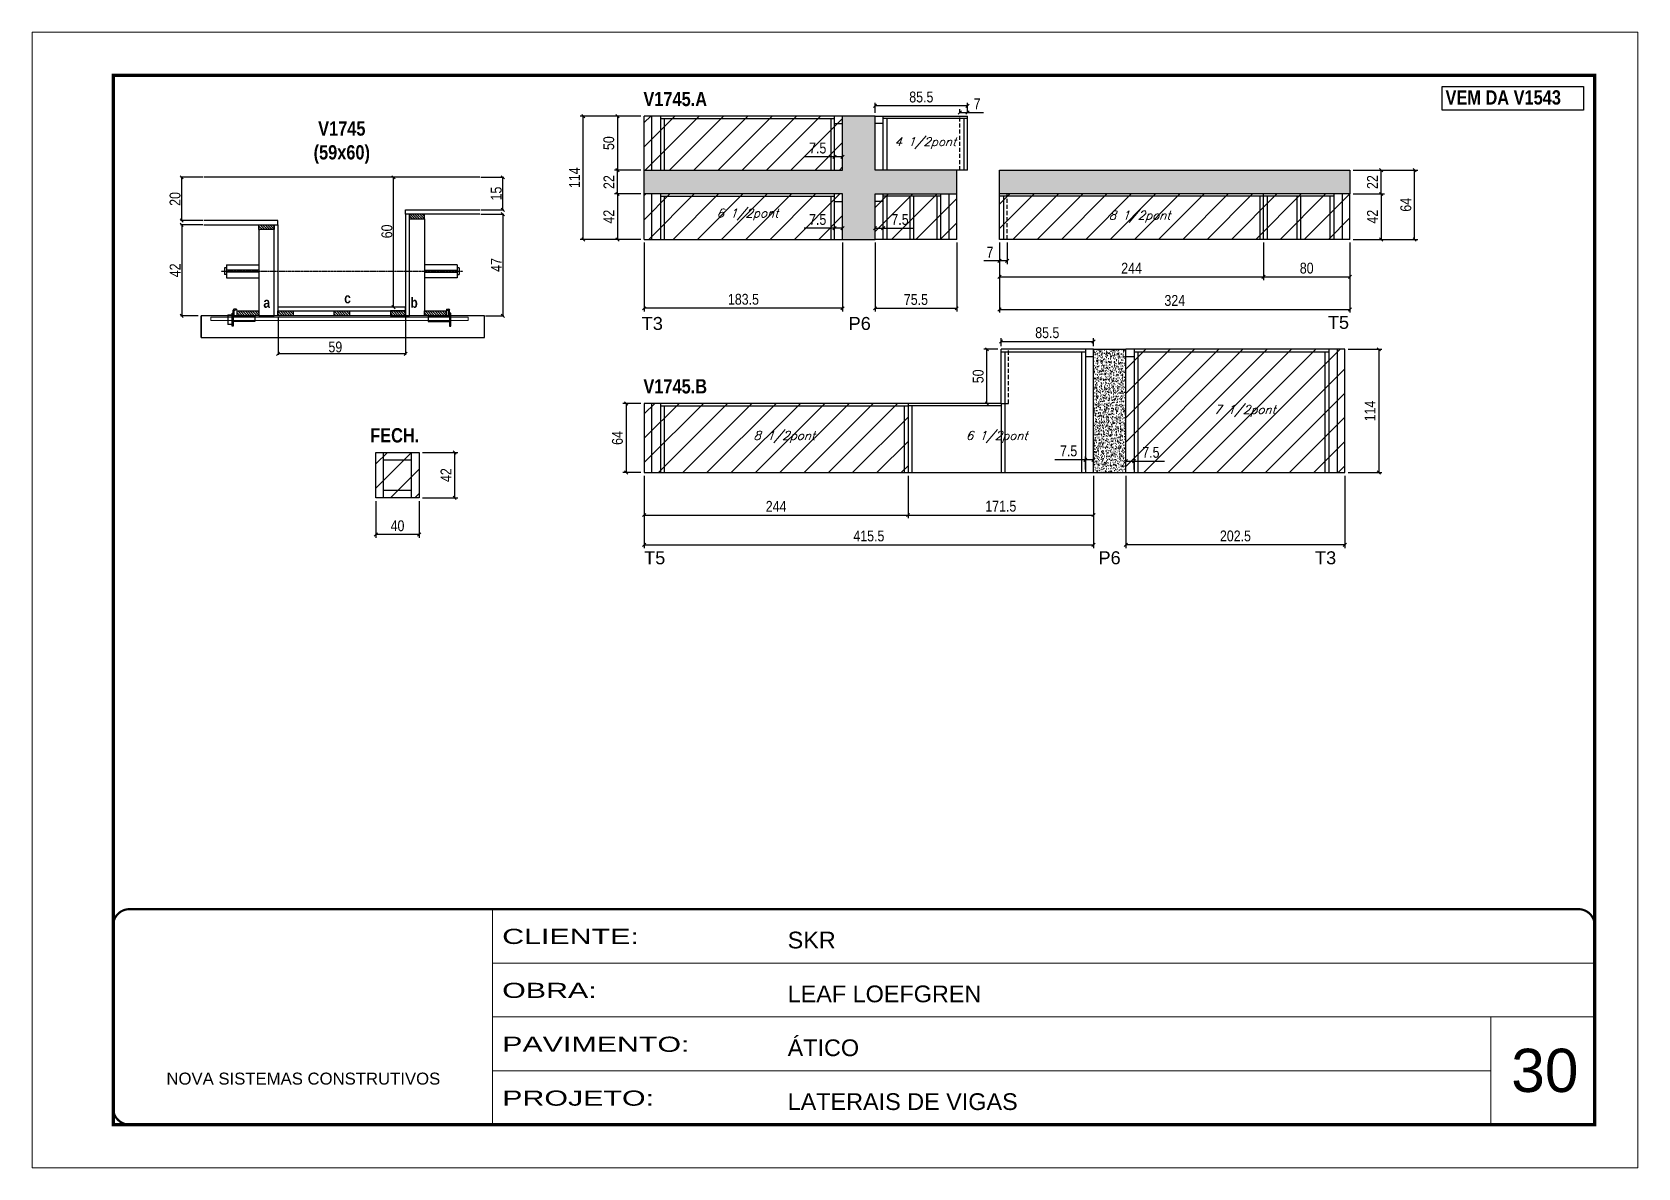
# Model space of a CAD drawing. Extents: x 3309 to 10008, y -2522 to 14608.
# Drawn here: x 4908 to 6393, y 5518 to 6568 of the extents above; entities that cross this region are included whole.
import ezdxf

# ---------------------------------------------------------------- set-up
doc = ezdxf.new("R2010")
doc.units = 0
for name, pattern in [('CONTINUO', [0]), ('DASHED', [0.75, 0.5, -0.25]), ('HIDDEN', [0.375, 0.25, -0.125])]:
    doc.linetypes.add(name, pattern=pattern)
for name, color, linetype in [('5', 5, 'Continuous'), ('barrote', 251, 'Continuous'), ('COTA', 241, 'Continuous'), ('detalhes', 4, 'Continuous'), ('NOMENCLATURA', 7, 'Continuous'), ('Painéis', 200, 'Continuous'), ('presilha', 1, 'Continuous'), ('SARR_2.2x10', 60, 'Continuous'), ('SARR_2.2x7', 40, 'Continuous'), ('SARR_3.5x7', 81, 'Continuous'), ('TENSOR', 3, 'Continuous'), ('texto', 7, 'Continuous')]:
    doc.layers.add(name, color=color, linetype=linetype)
for name, color, linetype, lineweight in [('CARIMBO', 255, 'Continuous', 9), ('CONCRETO', 251, 'Continuous', 25), ('Folhas', 255, 'Continuous', 9), ('Hachura', 251, 'Continuous', 9), ('SARRAFO DE PRESSAO', 251, 'DASHED', 9), ('SCO-___-LAJ', 2, 'Continuous', 0)]:
    doc.layers.add(name, color=color, linetype=linetype, lineweight=lineweight)
doc.styles.add('ARIAL', font='arial.ttf')
doc.styles.add('COTA TECNICA', font='techl___.ttf', dxfattribs={"height": 10})
doc.styles.add('COTA TECNICA 2X', font='techl___.ttf', dxfattribs={"height": 10})
doc.styles.add('Romans', font='romans.shx')
doc.styles.get("Standard").update_dxf_attribs({"font": 'arial.ttf'})
doc.styles.add('TECNICA', font='techb___.ttf', dxfattribs={"height": 10})
doc.styles.add('Tecnologia', font='')
doc.styles.get('Tecnologia').set_extended_font_data('Forgotten Futurist')
doc.dimstyles.new('PAINEL', dxfattribs={"dimtxt": 10, "dimasz": 3, "dimexe": 3, "dimexo": 3, "dimgap": 3, "dimtad": 1, "dimdec": 1, "dimzin": 12, "dimdsep": 46, "dimtxsty": 'COTA TECNICA', "dimblk1": 'OBLIQUE', "dimblk2": 'OBLIQUE', "dimsah": 1, "dimcen": 0.9, "dimclrd": 4, "dimclre": 4, "dimclrt": 240, "dimadec": 1, "dimazin": 3, "dimtfac": 1, "dimtdec": 1, "dimtmove": 0, "dimatfit": 3, "dimfxl": 1, "dimtolj": 1, "dimtzin": 12, "dimarcsym": 0})
doc.dimstyles.new('SECAO', dxfattribs={"dimscale": 0.333333, "dimtxt": 5, "dimasz": 9, "dimexe": 3, "dimexo": 3, "dimgap": 3, "dimtad": 1, "dimdec": 1, "dimlfac": 0.5, "dimzin": 12, "dimdsep": 46, "dimtxsty": 'COTA TECNICA 2X', "dimblk1": 'OBLIQUE', "dimblk2": 'OBLIQUE', "dimsah": 1, "dimcen": 0.9, "dimclrd": 4, "dimclre": 4, "dimclrt": 240, "dimadec": 1, "dimazin": 3, "dimtfac": 1, "dimtdec": 1, "dimtmove": 0, "dimatfit": 3, "dimfxl": 1, "dimtolj": 1, "dimtzin": 12, "dimarcsym": 0})

msp = doc.modelspace()

# ---------------------------------------------------------------- texts
at = {"layer": '5', "linetype": 'Continuous'}
for s, rotation, p in [('T3', 359.99996, (5471.63, 6292.5)), ('P6', 359.99996, (5662.98, 6292.5)), ('T5', 0.00004, (6106.2, 6293.5)), ('T5', 359.99996, (5473.86, 6075.87)), ('P6', 359.99996, (5894.04, 6075.87)), ('T3', 359.99996, (6094.3, 6075.87))]:
    msp.add_text(s, height=12, rotation=rotation, dxfattribs=at).set_placement(p)
at = {"layer": 'CARIMBO', "style": 'ARIAL'}
msp.add_text('30', height=40, dxfattribs=at).set_placement((6275.73, 5587.98))
at = {"layer": 'detalhes', "style": 'TECNICA'}
for s, p in [('a', (5121.78, 6312.99)), ('c', (5196.51, 6317.1)), ('b', (5257.75, 6312.97))]:
    msp.add_text(s, height=9.6, dxfattribs=at).set_placement(p)
at = {"layer": 'NOMENCLATURA', "style": 'TECNICA'}
for s, p in [('V1745.A', (5473.21, 6499.42)), ('VEM DA V1543', (6214.96, 6500.88)), ('V1745.B', (5473.21, 6233.79)), ('FECH.', (5220.53, 6188.48))]:
    msp.add_text(s, height=13.2, dxfattribs=at).set_placement(p)
at = {"layer": 'NOMENCLATURA', "insert": (5194.25, 6485.32), "char_height": 13.2, "attachment_point": 2, "style": 'TECNICA'}
msp.add_mtext_dynamic_manual_height_columns('V1745\\P(59x60)', width=300.2766, gutter_width=1, heights=[0], dxfattribs=at)
at = {"layer": 'texto', "color": 2, "char_height": 8, "attachment_point": 5, "style": 'Romans'}
for s, insert in [('{\\Q19;\\C256;4 1/2pont}', (5733.93, 6465.23)), ('{\\Q19;\\C256;6 1/2pont}', (5569.43, 6399.23)), ('{\\Q19;\\C256;8 1/2pont}', (5932.11, 6397.23)), ('{\\Q19;\\C256;7 1/2pont}', (6029.43, 6217.6)), ('{\\Q19;\\C256;8 1/2pont}', (5603.43, 6193.6)), ('{\\Q19;\\C256;6 1/2pont}', (5799.93, 6193.6))]:
    msp.add_mtext(s, dxfattribs=dict(at, insert=insert))

# ---------------------------------------------------------------- blocks, each defined once
blk = doc.blocks.new('9999999999')
at = {"color": 30, "linetype": 'CONTINUO'}
for p, q in [((98564.6, 34230.2), (98564.6, 34429.4)), ((98564.6, 34379.6), (99584, 34379.6)), ((98564.6, 34329.8), (99488, 34329.8)), ((99584, 34329.8), (99488, 34329.8)), ((99488, 34329.8), (99488, 34230.2)), ((98564.6, 34280), (99488, 34280))]:
    blk.add_line(p, q, dxfattribs=at)
at = {"color": 30, "linetype": 'CONTINUO', "const_width": 2}
blk.add_lwpolyline([(99584, 34230.2), (99584, 34414.4, 0.414214), (99569, 34429.4), (98229, 34429.4, 0.414214), (98214, 34414.4), (98214, 34245.2, 0.414214), (98229, 34230.2), (99584, 34230.2)], format="xyb", dxfattribs=at)
at = {"layer": 'Folhas'}
blk.add_lwpolyline([(98139, 34190.2), (99624, 34190.2), (99624, 35240.2), (98139, 35240.2)], close=True, dxfattribs=at)
at = {"layer": 'Folhas', "color": 30, "const_width": 3}
blk.add_lwpolyline([(98214, 34230.2), (99584, 34230.2), (99584, 35200.2), (98214, 35200.2)], close=True, dxfattribs=at)
at = {"color": 7, "linetype": 'Continuous', "ltscale": 5, "style": 'ARIAL'}
for s, height, p in [('SKR', 15.48, (98837.7, 34393.1)), ('LEAF LOEFGREN', 15.483, (98837.7, 34343.3)), ('ÁTICO', 15.48, (98837.7, 34293.5)), ('NOVA SISTEMAS CONSTRUTIVOS', 11.059, (98263.2, 34267.2)), ('LATERAIS DE VIGAS', 15.483, (98837.7, 34243.7))]:
    blk.add_text(s, height=height, dxfattribs=at).set_placement(p)
at = {"layer": 'Folhas', "color": 7, "style": 'Tecnologia', "width": 1.5}
for s, p in [('CLIENTE:', (98573.7, 34397.2)), ('OBRA:', (98573.7, 34347.3)), ('PAVIMENTO:', (98573.7, 34297.5)), ('PROJETO:', (98573.7, 34247.7))]:
    blk.add_text(s, height=14, dxfattribs=at).set_placement(p)
blk = doc.blocks.new('_Oblique')
at = {"color": 0, "linetype": 'ByBlock', "lineweight": -2}
blk.add_line((-0.5, -0.5), (0.5, 0.5), dxfattribs=at)
blk = doc.blocks.new('*D3597')
at = {"layer": 'COTA', "color": 4, "lineweight": -2, "transparency": 16777216}
for p, q in [((5135.3, 6304.6), (5135.3, 6269.5)), ((5253.3, 6304.6), (5253.3, 6269.5)), ((5253.3, 6270.5), (5135.3, 6270.5))]:
    blk.add_line(p, q, dxfattribs=at)
at = {"layer": 'Defpoints', "color": 0, "transparency": 16777216}
for p in [(5135.3, 6305.6), (5253.3, 6305.6), (5135.3, 6270.5)]:
    blk.add_point(p, dxfattribs=at)
at = {"layer": 'COTA', "color": 4, "lineweight": -2, "transparency": 16777216, "xscale": 3, "yscale": 3, "zscale": 3, "rotation": 180}
blk.add_blockref('_Oblique', (5135.3, 6270.5), dxfattribs=at)
at = {"layer": 'COTA', "color": 4, "lineweight": -2, "transparency": 16777216, "xscale": 3, "yscale": 3, "zscale": 3}
blk.add_blockref('_Oblique', (5253.3, 6270.5), dxfattribs=at)
at = {"layer": 'COTA', "color": 240, "transparency": 16777216, "insert": (5188.3, 6276.7), "char_height": 10, "attachment_point": 5, "style": 'COTA TECNICA 2X'}
blk.add_mtext('\\A1;59', dxfattribs=at)
blk = doc.blocks.new('PRESILHA METÁLICA 1')
at = {"layer": 'presilha'}
for p, q in [((0, 13), (6, 13)), ((0, 13), (0, 0)), ((6, 0), (0, 0)), ((6, 15.5), (7.5, 15.5)), ((6, -2.5), (6, 15.5)), ((6, 13), (6, 0)), ((7.5, 10.6), (7.5, 19.9)), ((7.5, 15.5), (7.5, -2.5)), ((37.5, 4.1), (7.5, 4.1)), ((12, 21), (8.6, 21)), ((9, 11.6), (9, 18.9)), ((12, 19.5), (9.6, 19.5)), ((37.5, 11), (9.6, 11)), ((12, 21), (12, 19.5)), ((37.5, 11), (37.5, 4.1)), ((7.5, -2.5), (6, -2.5))]:
    blk.add_line(p, q, dxfattribs=at)
for centre, radius, start, end in [((8.6, 19.9), 1.14, 90, 180), ((9.6, 18.9), 0.57, 90, 180), ((9.6, 11.6), 0.57, 180, 270)]:
    blk.add_arc(centre, radius, start, end, dxfattribs=at)
blk = doc.blocks.new('PRESILHA METÁLICA 2')
at = {"layer": 'presilha'}
for p, q in [((-5.2, 23.5), (-5.2, 22)), ((-5.2, 23.5), (-1.9, 23.5)), ((-0.8, 14.6), (-0.8, 22.4)), ((-30.8, 13.5), (-30.8, 6.6)), ((-30.8, 13.5), (-2.8, 13.5)), ((-30.8, 6.6), (-0.8, 6.6)), ((-5.2, 22), (-2.8, 22)), ((-2.2, 14.1), (-2.2, 21.4)), ((0.8, 18), (-0.8, 18)), ((-0.8, 18), (-0.8, 0)), ((-0.8, 0), (0.8, 0)), ((0.8, 0), (0.8, 18))]:
    blk.add_line(p, q, dxfattribs=at)
for centre, radius, start, end in [((-1.9, 22.4), 1.14, 0, 90), ((-2.8, 21.4), 0.57, 0, 90), ((-2.8, 14.1), 0.57, 270, 0)]:
    blk.add_arc(centre, radius, start, end, dxfattribs=at)
blk = doc.blocks.new('*D3598')
at = {"layer": 'COTA', "color": 4, "lineweight": -2, "transparency": 16777216}
for p, q in [((5065.6, 6389.6), (5045.2, 6389.6)), ((5046.2, 6389.6), (5046.2, 6305.6)), ((5061.4, 6305.6), (5045.2, 6305.6))]:
    blk.add_line(p, q, dxfattribs=at)
at = {"layer": 'Defpoints', "color": 0, "transparency": 16777216}
for p in [(5066.6, 6389.6), (5046.2, 6305.6), (5062.4, 6305.6)]:
    blk.add_point(p, dxfattribs=at)
at = {"layer": 'COTA', "color": 4, "lineweight": -2, "transparency": 16777216, "xscale": 3, "yscale": 3, "zscale": 3}
for p, rotation in [((5046.2, 6389.6), 90), ((5046.2, 6305.6), 270)]:
    blk.add_blockref('_Oblique', p, dxfattribs=dict(at, rotation=rotation))
at = {"layer": 'COTA', "color": 240, "transparency": 16777216, "insert": (5040.1, 6347.6), "char_height": 10, "attachment_point": 5, "rotation": 90, "style": 'COTA TECNICA 2X'}
blk.add_mtext('\\A1;42', dxfattribs=at)
blk = doc.blocks.new('*D3599')
at = {"layer": 'COTA', "color": 4, "lineweight": -2, "transparency": 16777216}
for p, q in [((5322.9, 6399.6), (5344.2, 6399.6)), ((5343.2, 6399.6), (5343.2, 6305.6)), ((5327.1, 6305.6), (5344.2, 6305.6))]:
    blk.add_line(p, q, dxfattribs=at)
at = {"layer": 'Defpoints', "color": 0, "transparency": 16777216}
for p in [(5321.9, 6399.6), (5326.1, 6305.6), (5343.2, 6305.6)]:
    blk.add_point(p, dxfattribs=at)
at = {"layer": 'COTA', "color": 4, "lineweight": -2, "transparency": 16777216, "xscale": 3, "yscale": 3, "zscale": 3}
for p, rotation in [((5343.2, 6399.6), 90), ((5343.2, 6305.6), 270)]:
    blk.add_blockref('_Oblique', p, dxfattribs=dict(at, rotation=rotation))
at = {"layer": 'COTA', "color": 240, "transparency": 16777216, "insert": (5337.1, 6352.6), "char_height": 10, "attachment_point": 5, "rotation": 90, "style": 'COTA TECNICA 2X'}
blk.add_mtext('\\A1;47', dxfattribs=at)
blk = doc.blocks.new('*D3600')
at = {"layer": 'COTA', "color": 4, "lineweight": -2, "transparency": 16777216}
for p, q in [((5252.3, 6433.6), (5241.1, 6433.6)), ((5242.1, 6313.6), (5242.1, 6433.6)), ((5252.3, 6313.6), (5241.1, 6313.6))]:
    blk.add_line(p, q, dxfattribs=at)
at = {"layer": 'Defpoints', "color": 0, "transparency": 16777216}
for p in [(5242.1, 6433.6), (5253.3, 6433.6), (5253.3, 6313.6)]:
    blk.add_point(p, dxfattribs=at)
at = {"layer": 'COTA', "color": 4, "lineweight": -2, "transparency": 16777216, "xscale": 3, "yscale": 3, "zscale": 3}
for p, rotation in [((5242.1, 6433.6), 90), ((5242.1, 6313.6), 270)]:
    blk.add_blockref('_Oblique', p, dxfattribs=dict(at, rotation=rotation))
at = {"layer": 'COTA', "color": 240, "transparency": 16777216, "insert": (5236, 6383.6), "char_height": 10, "attachment_point": 5, "rotation": 90, "style": 'COTA TECNICA 2X'}
blk.add_mtext('\\A1;60', dxfattribs=at)
blk = doc.blocks.new('*D3601')
at = {"layer": 'COTA', "color": 4, "lineweight": -2, "transparency": 16777216}
for p, q in [((5322.9, 6433.6), (5344.2, 6433.6)), ((5343.2, 6403.6), (5343.2, 6433.6)), ((5322.9, 6403.6), (5344.2, 6403.6))]:
    blk.add_line(p, q, dxfattribs=at)
at = {"layer": 'Defpoints', "color": 0, "transparency": 16777216}
for p in [(5321.9, 6433.6), (5343.2, 6433.6), (5321.9, 6403.6)]:
    blk.add_point(p, dxfattribs=at)
at = {"layer": 'COTA', "color": 4, "lineweight": -2, "transparency": 16777216, "xscale": 3, "yscale": 3, "zscale": 3}
for p, rotation in [((5343.2, 6433.6), 90), ((5343.2, 6403.6), 270)]:
    blk.add_blockref('_Oblique', p, dxfattribs=dict(at, rotation=rotation))
at = {"layer": 'COTA', "color": 240, "transparency": 16777216, "insert": (5337.1, 6418.6), "char_height": 10, "attachment_point": 5, "rotation": 90, "style": 'COTA TECNICA 2X'}
blk.add_mtext('\\A1;15', dxfattribs=at)
blk = doc.blocks.new('*D3618')
at = {"layer": 'COTA', "color": 4, "lineweight": -2, "transparency": 16777216}
for p, q in [((5065.6, 6433.6), (5045.2, 6433.6)), ((5046.2, 6393.6), (5046.2, 6433.6)), ((5065.6, 6393.6), (5045.2, 6393.6))]:
    blk.add_line(p, q, dxfattribs=at)
at = {"layer": 'Defpoints', "color": 0, "transparency": 16777216}
for p in [(5046.2, 6433.6), (5066.6, 6433.6), (5066.6, 6393.6)]:
    blk.add_point(p, dxfattribs=at)
at = {"layer": 'COTA', "color": 4, "lineweight": -2, "transparency": 16777216, "xscale": 3, "yscale": 3, "zscale": 3}
for p, rotation in [((5046.2, 6433.6), 90), ((5046.2, 6393.6), 270)]:
    blk.add_blockref('_Oblique', p, dxfattribs=dict(at, rotation=rotation))
at = {"layer": 'COTA', "color": 240, "transparency": 16777216, "insert": (5040.1, 6413.6), "char_height": 10, "attachment_point": 5, "rotation": 90, "style": 'COTA TECNICA 2X'}
blk.add_mtext('\\A1;20', dxfattribs=at)
blk = doc.blocks.new('*D3619')
at = {"layer": 'COTA', "color": 4, "lineweight": -2, "transparency": 16777216}
for p, q in [((5473.9, 6373.2), (5473.9, 6309.5)), ((5657.4, 6373.2), (5657.4, 6309.5)), ((5657.4, 6312.5), (5473.9, 6312.5))]:
    blk.add_line(p, q, dxfattribs=at)
at = {"layer": 'Defpoints', "color": 0, "transparency": 16777216}
for p in [(5473.9, 6376.2), (5657.4, 6376.2), (5473.9, 6312.5)]:
    blk.add_point(p, dxfattribs=at)
at = {"layer": 'COTA', "color": 4, "lineweight": -2, "transparency": 16777216, "xscale": 3, "yscale": 3, "zscale": 3, "rotation": 180}
blk.add_blockref('_Oblique', (5473.9, 6312.5), dxfattribs=at)
at = {"layer": 'COTA', "color": 4, "lineweight": -2, "transparency": 16777216, "xscale": 3, "yscale": 3, "zscale": 3}
blk.add_blockref('_Oblique', (5657.4, 6312.5), dxfattribs=at)
at = {"layer": 'COTA', "color": 240, "transparency": 16777216, "insert": (5565.7, 6320.8), "char_height": 10, "attachment_point": 5, "style": 'COTA TECNICA'}
blk.add_mtext('\\A1;183.5', dxfattribs=at)
blk = doc.blocks.new('*D3620')
at = {"layer": 'COTA', "color": 4, "lineweight": -2, "transparency": 16777216}
for p, q in [((5649.9, 6386.5), (5621.8, 6386.5)), ((5649.9, 6379.2), (5649.9, 6389.5)), ((5657.4, 6386.5), (5649.9, 6386.5)), ((5657.4, 6379.2), (5657.4, 6389.5))]:
    blk.add_line(p, q, dxfattribs=at)
at = {"layer": 'Defpoints', "color": 0, "transparency": 16777216}
for p in [(5649.9, 6386.5), (5649.9, 6376.2), (5657.4, 6376.2)]:
    blk.add_point(p, dxfattribs=at)
at = {"layer": 'COTA', "color": 4, "lineweight": -2, "transparency": 16777216, "xscale": 3, "yscale": 3, "zscale": 3, "rotation": 180}
blk.add_blockref('_Oblique', (5649.9, 6386.5), dxfattribs=at)
at = {"layer": 'COTA', "color": 4, "lineweight": -2, "transparency": 16777216, "xscale": 3, "yscale": 3, "zscale": 3}
blk.add_blockref('_Oblique', (5657.4, 6386.5), dxfattribs=at)
at = {"layer": 'COTA', "color": 240, "transparency": 16777216, "insert": (5634.4, 6394.6), "char_height": 10, "attachment_point": 5, "style": 'COTA TECNICA'}
blk.add_mtext('\\A1;7.5', dxfattribs=at)
blk = doc.blocks.new('*D3621')
at = {"layer": 'COTA', "color": 4, "lineweight": -2, "transparency": 16777216}
for p, q in [((5649.9, 6452.5), (5621.8, 6452.5)), ((5649.9, 6443.2), (5649.9, 6455.5)), ((5657.4, 6452.5), (5649.9, 6452.5)), ((5657.4, 6443.2), (5657.4, 6455.5))]:
    blk.add_line(p, q, dxfattribs=at)
at = {"layer": 'Defpoints', "color": 0, "transparency": 16777216}
for p in [(5649.9, 6452.5), (5649.9, 6440.2), (5657.4, 6440.2)]:
    blk.add_point(p, dxfattribs=at)
at = {"layer": 'COTA', "color": 4, "lineweight": -2, "transparency": 16777216, "xscale": 3, "yscale": 3, "zscale": 3, "rotation": 180}
blk.add_blockref('_Oblique', (5649.9, 6452.5), dxfattribs=at)
at = {"layer": 'COTA', "color": 4, "lineweight": -2, "transparency": 16777216, "xscale": 3, "yscale": 3, "zscale": 3}
blk.add_blockref('_Oblique', (5657.4, 6452.5), dxfattribs=at)
at = {"layer": 'COTA', "color": 240, "transparency": 16777216, "insert": (5634.4, 6460.6), "char_height": 10, "attachment_point": 5, "style": 'COTA TECNICA'}
blk.add_mtext('\\A1;7.5', dxfattribs=at)
blk = doc.blocks.new('*D3622')
at = {"layer": 'COTA', "color": 4, "lineweight": -2, "transparency": 16777216}
for p, q in [((5470.9, 6490.2), (5446.3, 6490.2)), ((5449.3, 6490.2), (5449.3, 6440.2)), ((5470.9, 6440.2), (5446.3, 6440.2))]:
    blk.add_line(p, q, dxfattribs=at)
at = {"layer": 'Defpoints', "color": 0, "transparency": 16777216}
for p in [(5473.9, 6490.2), (5449.3, 6440.2), (5473.9, 6440.2)]:
    blk.add_point(p, dxfattribs=at)
at = {"layer": 'COTA', "color": 4, "lineweight": -2, "transparency": 16777216, "xscale": 3, "yscale": 3, "zscale": 3}
for p, rotation in [((5449.3, 6490.2), 90), ((5449.3, 6440.2), 270)]:
    blk.add_blockref('_Oblique', p, dxfattribs=dict(at, rotation=rotation))
at = {"layer": 'COTA', "color": 240, "transparency": 16777216, "insert": (5441.2, 6465.2), "char_height": 10, "attachment_point": 5, "rotation": 90, "style": 'COTA TECNICA'}
blk.add_mtext('\\A1;50', dxfattribs=at)
blk = doc.blocks.new('*D3623')
at = {"layer": 'COTA', "color": 4, "lineweight": -2, "transparency": 16777216}
for p, q in [((5470.9, 6490.2), (5414.6, 6490.2)), ((5417.6, 6376.2), (5417.6, 6490.2)), ((5470.9, 6376.2), (5414.6, 6376.2))]:
    blk.add_line(p, q, dxfattribs=at)
at = {"layer": 'Defpoints', "color": 0, "transparency": 16777216}
for p in [(5417.6, 6490.2), (5473.9, 6490.2), (5473.9, 6376.2)]:
    blk.add_point(p, dxfattribs=at)
at = {"layer": 'COTA', "color": 4, "lineweight": -2, "transparency": 16777216, "xscale": 3, "yscale": 3, "zscale": 3}
for p, rotation in [((5417.6, 6490.2), 90), ((5417.6, 6376.2), 270)]:
    blk.add_blockref('_Oblique', p, dxfattribs=dict(at, rotation=rotation))
at = {"layer": 'COTA', "color": 240, "transparency": 16777216, "insert": (5409.5, 6433.2), "char_height": 10, "attachment_point": 5, "rotation": 90, "style": 'COTA TECNICA'}
blk.add_mtext('\\A1;114', dxfattribs=at)
blk = doc.blocks.new('*D3624')
at = {"layer": 'COTA', "color": 4, "lineweight": -2, "transparency": 16777216}
for p, q in [((5470.9, 6418.2), (5446.3, 6418.2)), ((5449.3, 6418.2), (5449.3, 6376.2)), ((5470.9, 6376.2), (5446.3, 6376.2))]:
    blk.add_line(p, q, dxfattribs=at)
at = {"layer": 'Defpoints', "color": 0, "transparency": 16777216}
for p in [(5473.9, 6418.2), (5449.3, 6376.2), (5473.9, 6376.2)]:
    blk.add_point(p, dxfattribs=at)
at = {"layer": 'COTA', "color": 4, "lineweight": -2, "transparency": 16777216, "xscale": 3, "yscale": 3, "zscale": 3}
for p, rotation in [((5449.3, 6418.2), 90), ((5449.3, 6376.2), 270)]:
    blk.add_blockref('_Oblique', p, dxfattribs=dict(at, rotation=rotation))
at = {"layer": 'COTA', "color": 240, "transparency": 16777216, "insert": (5441.2, 6397.2), "char_height": 10, "attachment_point": 5, "rotation": 90, "style": 'COTA TECNICA'}
blk.add_mtext('\\A1;42', dxfattribs=at)
blk = doc.blocks.new('*D3625')
at = {"layer": 'COTA', "color": 4, "lineweight": -2, "transparency": 16777216}
for p, q in [((5470.9, 6440.2), (5446.3, 6440.2)), ((5449.3, 6418.2), (5449.3, 6440.2)), ((5470.9, 6418.2), (5446.3, 6418.2))]:
    blk.add_line(p, q, dxfattribs=at)
at = {"layer": 'Defpoints', "color": 0, "transparency": 16777216}
for p in [(5449.3, 6440.2), (5473.9, 6440.2), (5473.9, 6418.2)]:
    blk.add_point(p, dxfattribs=at)
at = {"layer": 'COTA', "color": 4, "lineweight": -2, "transparency": 16777216, "xscale": 3, "yscale": 3, "zscale": 3}
for p, rotation in [((5449.3, 6440.2), 90), ((5449.3, 6418.2), 270)]:
    blk.add_blockref('_Oblique', p, dxfattribs=dict(at, rotation=rotation))
at = {"layer": 'COTA', "color": 240, "transparency": 16777216, "insert": (5441.3, 6429.2), "char_height": 10, "attachment_point": 5, "rotation": 90, "style": 'COTA TECNICA'}
blk.add_mtext('\\A1;22', dxfattribs=at)
blk = doc.blocks.new('*D3626')
at = {"layer": 'COTA', "color": 4, "lineweight": -2, "transparency": 16777216}
for p, q in [((5687.4, 6373.2), (5687.4, 6309.5)), ((5762.9, 6373.2), (5762.9, 6309.5)), ((5687.4, 6312.5), (5762.9, 6312.5))]:
    blk.add_line(p, q, dxfattribs=at)
at = {"layer": 'Defpoints', "color": 0, "transparency": 16777216}
for p in [(5687.4, 6376.2), (5762.9, 6376.2), (5762.9, 6312.5)]:
    blk.add_point(p, dxfattribs=at)
at = {"layer": 'COTA', "color": 4, "lineweight": -2, "transparency": 16777216, "xscale": 3, "yscale": 3, "zscale": 3, "rotation": 180}
blk.add_blockref('_Oblique', (5687.4, 6312.5), dxfattribs=at)
at = {"layer": 'COTA', "color": 4, "lineweight": -2, "transparency": 16777216, "xscale": 3, "yscale": 3, "zscale": 3}
blk.add_blockref('_Oblique', (5762.9, 6312.5), dxfattribs=at)
at = {"layer": 'COTA', "color": 240, "transparency": 16777216, "insert": (5725.2, 6320.6), "char_height": 10, "attachment_point": 5, "style": 'COTA TECNICA'}
blk.add_mtext('\\A1;75.5', dxfattribs=at)
blk = doc.blocks.new('*D3627')
at = {"layer": 'COTA', "color": 4, "lineweight": -2, "transparency": 16777216}
for p, q in [((5687.4, 6379.2), (5687.4, 6389.5)), ((5687.4, 6386.5), (5694.9, 6386.5)), ((5694.9, 6379.2), (5694.9, 6389.5)), ((5694.9, 6386.5), (5723.1, 6386.5))]:
    blk.add_line(p, q, dxfattribs=at)
at = {"layer": 'Defpoints', "color": 0, "transparency": 16777216}
for p in [(5694.9, 6386.5), (5687.4, 6376.2), (5694.9, 6376.2)]:
    blk.add_point(p, dxfattribs=at)
at = {"layer": 'COTA', "color": 4, "lineweight": -2, "transparency": 16777216, "xscale": 3, "yscale": 3, "zscale": 3, "rotation": 180}
blk.add_blockref('_Oblique', (5687.4, 6386.5), dxfattribs=at)
at = {"layer": 'COTA', "color": 4, "lineweight": -2, "transparency": 16777216, "xscale": 3, "yscale": 3, "zscale": 3}
blk.add_blockref('_Oblique', (5694.9, 6386.5), dxfattribs=at)
at = {"layer": 'COTA', "color": 240, "transparency": 16777216, "insert": (5710.5, 6394.6), "char_height": 10, "attachment_point": 5, "style": 'COTA TECNICA'}
blk.add_mtext('\\A1;7.5', dxfattribs=at)
blk = doc.blocks.new('*D3628')
at = {"layer": 'COTA', "color": 4, "lineweight": -2, "transparency": 16777216}
for p, q in [((5802.6, 6373.2), (5802.6, 6338.5)), ((6046.6, 6373.2), (6046.6, 6338.5)), ((5802.6, 6341.5), (6046.6, 6341.5))]:
    blk.add_line(p, q, dxfattribs=at)
at = {"layer": 'Defpoints', "color": 0, "transparency": 16777216}
for p in [(5802.6, 6376.2), (6046.6, 6376.2), (6046.6, 6341.5)]:
    blk.add_point(p, dxfattribs=at)
at = {"layer": 'COTA', "color": 4, "lineweight": -2, "transparency": 16777216, "xscale": 3, "yscale": 3, "zscale": 3, "rotation": 180}
blk.add_blockref('_Oblique', (5802.6, 6341.5), dxfattribs=at)
at = {"layer": 'COTA', "color": 4, "lineweight": -2, "transparency": 16777216, "xscale": 3, "yscale": 3, "zscale": 3}
blk.add_blockref('_Oblique', (6046.6, 6341.5), dxfattribs=at)
at = {"layer": 'COTA', "color": 240, "transparency": 16777216, "insert": (5924.6, 6349.6), "char_height": 10, "attachment_point": 5, "style": 'COTA TECNICA'}
blk.add_mtext('\\A1;244', dxfattribs=at)
blk = doc.blocks.new('*D3629')
at = {"layer": 'COTA', "color": 4, "lineweight": -2, "transparency": 16777216}
for p, q in [((6046.6, 6373.2), (6046.6, 6338.5)), ((6126.6, 6373.2), (6126.6, 6338.5)), ((6046.6, 6341.5), (6126.6, 6341.5))]:
    blk.add_line(p, q, dxfattribs=at)
at = {"layer": 'Defpoints', "color": 0, "transparency": 16777216}
for p in [(6046.6, 6376.2), (6126.6, 6376.2), (6126.6, 6341.5)]:
    blk.add_point(p, dxfattribs=at)
at = {"layer": 'COTA', "color": 4, "lineweight": -2, "transparency": 16777216, "xscale": 3, "yscale": 3, "zscale": 3, "rotation": 180}
blk.add_blockref('_Oblique', (6046.6, 6341.5), dxfattribs=at)
at = {"layer": 'COTA', "color": 4, "lineweight": -2, "transparency": 16777216, "xscale": 3, "yscale": 3, "zscale": 3}
blk.add_blockref('_Oblique', (6126.6, 6341.5), dxfattribs=at)
at = {"layer": 'COTA', "color": 240, "transparency": 16777216, "insert": (6086.6, 6349.6), "char_height": 10, "attachment_point": 5, "style": 'COTA TECNICA'}
blk.add_mtext('\\A1;80', dxfattribs=at)
blk = doc.blocks.new('*D3630')
at = {"layer": 'COTA', "color": 4, "lineweight": -2, "transparency": 16777216}
for p, q in [((5802.6, 6373.2), (5802.6, 6308.5)), ((6126.6, 6373.2), (6126.6, 6308.5)), ((5802.6, 6311.5), (6126.6, 6311.5))]:
    blk.add_line(p, q, dxfattribs=at)
at = {"layer": 'Defpoints', "color": 0, "transparency": 16777216}
for p in [(5802.6, 6376.2), (6126.6, 6376.2), (6126.6, 6311.5)]:
    blk.add_point(p, dxfattribs=at)
at = {"layer": 'COTA', "color": 4, "lineweight": -2, "transparency": 16777216, "xscale": 3, "yscale": 3, "zscale": 3, "rotation": 180}
blk.add_blockref('_Oblique', (5802.6, 6311.5), dxfattribs=at)
at = {"layer": 'COTA', "color": 4, "lineweight": -2, "transparency": 16777216, "xscale": 3, "yscale": 3, "zscale": 3}
blk.add_blockref('_Oblique', (6126.6, 6311.5), dxfattribs=at)
at = {"layer": 'COTA', "color": 240, "transparency": 16777216, "insert": (5964.6, 6319.7), "char_height": 10, "attachment_point": 5, "style": 'COTA TECNICA'}
blk.add_mtext('\\A1;324', dxfattribs=at)
blk = doc.blocks.new('*D3631')
at = {"layer": 'COTA', "color": 4, "lineweight": -2, "transparency": 16777216}
for p, q in [((6129.6, 6418.2), (6158.4, 6418.2)), ((6155.4, 6418.2), (6155.4, 6376.2)), ((6129.6, 6376.2), (6158.4, 6376.2))]:
    blk.add_line(p, q, dxfattribs=at)
at = {"layer": 'Defpoints', "color": 0, "transparency": 16777216}
for p in [(6126.6, 6418.2), (6126.6, 6376.2), (6155.4, 6376.2)]:
    blk.add_point(p, dxfattribs=at)
at = {"layer": 'COTA', "color": 4, "lineweight": -2, "transparency": 16777216, "xscale": 3, "yscale": 3, "zscale": 3}
for p, rotation in [((6155.4, 6418.2), 90), ((6155.4, 6376.2), 270)]:
    blk.add_blockref('_Oblique', p, dxfattribs=dict(at, rotation=rotation))
at = {"layer": 'COTA', "color": 240, "transparency": 16777216, "insert": (6147.4, 6397.2), "char_height": 10, "attachment_point": 5, "rotation": 90, "style": 'COTA TECNICA'}
blk.add_mtext('\\A1;42', dxfattribs=at)
blk = doc.blocks.new('*D3632')
at = {"layer": 'COTA', "color": 4, "lineweight": -2, "transparency": 16777216}
for p, q in [((6129.6, 6440.2), (6158.4, 6440.2)), ((6155.4, 6418.2), (6155.4, 6440.2)), ((6129.6, 6418.2), (6158.4, 6418.2))]:
    blk.add_line(p, q, dxfattribs=at)
at = {"layer": 'Defpoints', "color": 0, "transparency": 16777216}
for p in [(6126.6, 6440.2), (6155.4, 6440.2), (6126.6, 6418.2)]:
    blk.add_point(p, dxfattribs=at)
at = {"layer": 'COTA', "color": 4, "lineweight": -2, "transparency": 16777216, "xscale": 3, "yscale": 3, "zscale": 3}
for p, rotation in [((6155.4, 6440.2), 90), ((6155.4, 6418.2), 270)]:
    blk.add_blockref('_Oblique', p, dxfattribs=dict(at, rotation=rotation))
at = {"layer": 'COTA', "color": 240, "transparency": 16777216, "insert": (6147.4, 6429.2), "char_height": 10, "attachment_point": 5, "rotation": 90, "style": 'COTA TECNICA'}
blk.add_mtext('\\A1;22', dxfattribs=at)
blk = doc.blocks.new('*D3633')
at = {"layer": 'COTA', "color": 4, "lineweight": -2, "transparency": 16777216}
for p, q in [((6129.6, 6440.2), (6189.4, 6440.2)), ((6186.4, 6376.2), (6186.4, 6440.2)), ((6129.6, 6376.2), (6189.4, 6376.2))]:
    blk.add_line(p, q, dxfattribs=at)
at = {"layer": 'Defpoints', "color": 0, "transparency": 16777216}
for p in [(6126.6, 6440.2), (6186.4, 6440.2), (6126.6, 6376.2)]:
    blk.add_point(p, dxfattribs=at)
at = {"layer": 'COTA', "color": 4, "lineweight": -2, "transparency": 16777216, "xscale": 3, "yscale": 3, "zscale": 3}
for p, rotation in [((6186.4, 6440.2), 90), ((6186.4, 6376.2), 270)]:
    blk.add_blockref('_Oblique', p, dxfattribs=dict(at, rotation=rotation))
at = {"layer": 'COTA', "color": 240, "transparency": 16777216, "insert": (6178.3, 6408.2), "char_height": 10, "attachment_point": 5, "rotation": 90, "style": 'COTA TECNICA'}
blk.add_mtext('\\A1;64', dxfattribs=at)
blk = doc.blocks.new('*D3634')
at = {"layer": 'COTA', "color": 4, "lineweight": -2, "transparency": 16777216}
for p, q in [((5473.9, 6157.6), (5473.9, 6090.9)), ((5889.4, 6157.6), (5889.4, 6090.9)), ((5473.9, 6093.9), (5889.4, 6093.9))]:
    blk.add_line(p, q, dxfattribs=at)
at = {"layer": 'Defpoints', "color": 0, "transparency": 16777216}
for p in [(5473.9, 6160.6), (5889.4, 6160.6), (5889.4, 6093.9)]:
    blk.add_point(p, dxfattribs=at)
at = {"layer": 'COTA', "color": 4, "lineweight": -2, "transparency": 16777216, "xscale": 3, "yscale": 3, "zscale": 3, "rotation": 180}
blk.add_blockref('_Oblique', (5473.9, 6093.9), dxfattribs=at)
at = {"layer": 'COTA', "color": 4, "lineweight": -2, "transparency": 16777216, "xscale": 3, "yscale": 3, "zscale": 3}
blk.add_blockref('_Oblique', (5889.4, 6093.9), dxfattribs=at)
at = {"layer": 'COTA', "color": 240, "transparency": 16777216, "insert": (5681.7, 6102), "char_height": 10, "attachment_point": 5, "style": 'COTA TECNICA'}
blk.add_mtext('\\A1;415.5', dxfattribs=at)
blk = doc.blocks.new('*D3609')
at = {"layer": 'COTA', "color": 4, "lineweight": -2, "transparency": 16777216}
for p, q in [((5473.9, 6157.6), (5473.9, 6118.4)), ((5717.9, 6157.6), (5717.9, 6118.4)), ((5473.9, 6121.4), (5717.9, 6121.4))]:
    blk.add_line(p, q, dxfattribs=at)
at = {"layer": 'Defpoints', "color": 0, "transparency": 16777216}
for p in [(5473.9, 6160.6), (5717.9, 6160.6), (5717.9, 6121.4)]:
    blk.add_point(p, dxfattribs=at)
at = {"layer": 'COTA', "color": 4, "lineweight": -2, "transparency": 16777216, "xscale": 3, "yscale": 3, "zscale": 3, "rotation": 180}
blk.add_blockref('_Oblique', (5473.9, 6121.4), dxfattribs=at)
at = {"layer": 'COTA', "color": 4, "lineweight": -2, "transparency": 16777216, "xscale": 3, "yscale": 3, "zscale": 3}
blk.add_blockref('_Oblique', (5717.9, 6121.4), dxfattribs=at)
at = {"layer": 'COTA', "color": 240, "transparency": 16777216, "insert": (5595.9, 6129.4), "char_height": 10, "attachment_point": 5, "style": 'COTA TECNICA'}
blk.add_mtext('\\A1;244', dxfattribs=at)
blk = doc.blocks.new('*D3610')
at = {"layer": 'COTA', "color": 4, "lineweight": -2, "transparency": 16777216}
for p, q in [((5717.9, 6157.6), (5717.9, 6118.4)), ((5889.4, 6157.6), (5889.4, 6118.4)), ((5717.9, 6121.4), (5889.4, 6121.4))]:
    blk.add_line(p, q, dxfattribs=at)
at = {"layer": 'Defpoints', "color": 0, "transparency": 16777216}
for p in [(5717.9, 6160.6), (5889.4, 6160.6), (5889.4, 6121.4)]:
    blk.add_point(p, dxfattribs=at)
at = {"layer": 'COTA', "color": 4, "lineweight": -2, "transparency": 16777216, "xscale": 3, "yscale": 3, "zscale": 3, "rotation": 180}
blk.add_blockref('_Oblique', (5717.9, 6121.4), dxfattribs=at)
at = {"layer": 'COTA', "color": 4, "lineweight": -2, "transparency": 16777216, "xscale": 3, "yscale": 3, "zscale": 3}
blk.add_blockref('_Oblique', (5889.4, 6121.4), dxfattribs=at)
at = {"layer": 'COTA', "color": 240, "transparency": 16777216, "insert": (5803.7, 6129.5), "char_height": 10, "attachment_point": 5, "style": 'COTA TECNICA'}
blk.add_mtext('\\A1;171.5', dxfattribs=at)
blk = doc.blocks.new('*D3611')
at = {"layer": 'COTA', "color": 4, "lineweight": -2, "transparency": 16777216}
for p, q in [((5470.9, 6224.6), (5454.3, 6224.6)), ((5457.3, 6224.6), (5457.3, 6160.6)), ((5470.9, 6160.6), (5454.3, 6160.6))]:
    blk.add_line(p, q, dxfattribs=at)
at = {"layer": 'Defpoints', "color": 0, "transparency": 16777216}
for p in [(5473.9, 6224.6), (5457.3, 6160.6), (5473.9, 6160.6)]:
    blk.add_point(p, dxfattribs=at)
at = {"layer": 'COTA', "color": 4, "lineweight": -2, "transparency": 16777216, "xscale": 3, "yscale": 3, "zscale": 3}
for p, rotation in [((5457.3, 6224.6), 90), ((5457.3, 6160.6), 270)]:
    blk.add_blockref('_Oblique', p, dxfattribs=dict(at, rotation=rotation))
at = {"layer": 'COTA', "color": 240, "transparency": 16777216, "insert": (5449.2, 6192.6), "char_height": 10, "attachment_point": 5, "rotation": 90, "style": 'COTA TECNICA'}
blk.add_mtext('\\A1;64', dxfattribs=at)
blk = doc.blocks.new('*D3612')
at = {"layer": 'COTA', "color": 4, "lineweight": -2, "transparency": 16777216}
for p, q in [((5881.9, 6172.5), (5853.8, 6172.5)), ((5881.9, 6163.6), (5881.9, 6175.5)), ((5889.4, 6172.5), (5881.9, 6172.5)), ((5889.4, 6163.6), (5889.4, 6175.5))]:
    blk.add_line(p, q, dxfattribs=at)
at = {"layer": 'Defpoints', "color": 0, "transparency": 16777216}
for p in [(5881.9, 6172.5), (5881.9, 6160.6), (5889.4, 6160.6)]:
    blk.add_point(p, dxfattribs=at)
at = {"layer": 'COTA', "color": 4, "lineweight": -2, "transparency": 16777216, "xscale": 3, "yscale": 3, "zscale": 3, "rotation": 180}
blk.add_blockref('_Oblique', (5881.9, 6172.5), dxfattribs=at)
at = {"layer": 'COTA', "color": 4, "lineweight": -2, "transparency": 16777216, "xscale": 3, "yscale": 3, "zscale": 3}
blk.add_blockref('_Oblique', (5889.4, 6172.5), dxfattribs=at)
at = {"layer": 'COTA', "color": 240, "transparency": 16777216, "insert": (5866.4, 6180.6), "char_height": 10, "attachment_point": 5, "style": 'COTA TECNICA'}
blk.add_mtext('\\A1;7.5', dxfattribs=at)
blk = doc.blocks.new('*D3613')
at = {"layer": 'COTA', "color": 4, "lineweight": -2, "transparency": 16777216}
for p, q in [((5919.4, 6157.6), (5919.4, 6090.9)), ((6121.9, 6157.6), (6121.9, 6090.9)), ((6121.9, 6093.9), (5919.4, 6093.9))]:
    blk.add_line(p, q, dxfattribs=at)
at = {"layer": 'Defpoints', "color": 0, "transparency": 16777216}
for p in [(5919.4, 6160.6), (6121.9, 6160.6), (5919.4, 6093.9)]:
    blk.add_point(p, dxfattribs=at)
at = {"layer": 'COTA', "color": 4, "lineweight": -2, "transparency": 16777216, "xscale": 3, "yscale": 3, "zscale": 3, "rotation": 180}
blk.add_blockref('_Oblique', (5919.4, 6093.9), dxfattribs=at)
at = {"layer": 'COTA', "color": 4, "lineweight": -2, "transparency": 16777216, "xscale": 3, "yscale": 3, "zscale": 3}
blk.add_blockref('_Oblique', (6121.9, 6093.9), dxfattribs=at)
at = {"layer": 'COTA', "color": 240, "transparency": 16777216, "insert": (6020.7, 6102), "char_height": 10, "attachment_point": 5, "style": 'COTA TECNICA'}
blk.add_mtext('\\A1;202.5', dxfattribs=at)
blk = doc.blocks.new('*D3614')
at = {"layer": 'COTA', "color": 4, "lineweight": -2, "transparency": 16777216}
for p, q in [((5919.4, 6163.6), (5919.4, 6174.1)), ((5919.4, 6171.1), (5926.9, 6171.1)), ((5926.9, 6163.6), (5926.9, 6174.1)), ((5926.9, 6171.1), (5955.1, 6171.1))]:
    blk.add_line(p, q, dxfattribs=at)
at = {"layer": 'Defpoints', "color": 0, "transparency": 16777216}
for p in [(5926.9, 6171.1), (5919.4, 6160.6), (5926.9, 6160.6)]:
    blk.add_point(p, dxfattribs=at)
at = {"layer": 'COTA', "color": 4, "lineweight": -2, "transparency": 16777216, "xscale": 3, "yscale": 3, "zscale": 3, "rotation": 180}
blk.add_blockref('_Oblique', (5919.4, 6171.1), dxfattribs=at)
at = {"layer": 'COTA', "color": 4, "lineweight": -2, "transparency": 16777216, "xscale": 3, "yscale": 3, "zscale": 3}
blk.add_blockref('_Oblique', (5926.9, 6171.1), dxfattribs=at)
at = {"layer": 'COTA', "color": 240, "transparency": 16777216, "insert": (5942.5, 6179.3), "char_height": 10, "attachment_point": 5, "style": 'COTA TECNICA'}
blk.add_mtext('\\A1;7.5', dxfattribs=at)
blk = doc.blocks.new('*D3615')
at = {"layer": 'COTA', "color": 4, "lineweight": -2, "transparency": 16777216}
for p, q in [((6124.9, 6274.6), (6156.2, 6274.6)), ((6153.2, 6274.6), (6153.2, 6160.6)), ((6124.9, 6160.6), (6156.2, 6160.6))]:
    blk.add_line(p, q, dxfattribs=at)
at = {"layer": 'Defpoints', "color": 0, "transparency": 16777216}
for p in [(6121.9, 6274.6), (6121.9, 6160.6), (6153.2, 6160.6)]:
    blk.add_point(p, dxfattribs=at)
at = {"layer": 'COTA', "color": 4, "lineweight": -2, "transparency": 16777216, "xscale": 3, "yscale": 3, "zscale": 3}
for p, rotation in [((6153.2, 6274.6), 90), ((6153.2, 6160.6), 270)]:
    blk.add_blockref('_Oblique', p, dxfattribs=dict(at, rotation=rotation))
at = {"layer": 'COTA', "color": 240, "transparency": 16777216, "insert": (6145.1, 6217.6), "char_height": 10, "attachment_point": 5, "rotation": 90, "style": 'COTA TECNICA'}
blk.add_mtext('\\A1;114', dxfattribs=at)
blk = doc.blocks.new('*D3616')
at = {"layer": 'COTA', "color": 4, "lineweight": -2, "transparency": 16777216}
for p, q in [((5225.8, 6134.3), (5225.8, 6100.3)), ((5265.8, 6134.3), (5265.8, 6100.3)), ((5265.8, 6103.3), (5225.8, 6103.3))]:
    blk.add_line(p, q, dxfattribs=at)
at = {"layer": 'Defpoints', "color": 0, "transparency": 16777216}
for p in [(5225.8, 6137.3), (5265.8, 6137.3), (5225.8, 6103.3)]:
    blk.add_point(p, dxfattribs=at)
at = {"layer": 'COTA', "color": 4, "lineweight": -2, "transparency": 16777216, "xscale": 3, "yscale": 3, "zscale": 3, "rotation": 180}
blk.add_blockref('_Oblique', (5225.8, 6103.3), dxfattribs=at)
at = {"layer": 'COTA', "color": 4, "lineweight": -2, "transparency": 16777216, "xscale": 3, "yscale": 3, "zscale": 3}
blk.add_blockref('_Oblique', (5265.8, 6103.3), dxfattribs=at)
at = {"layer": 'COTA', "color": 240, "transparency": 16777216, "insert": (5245.8, 6111.4), "char_height": 10, "attachment_point": 5, "style": 'COTA TECNICA'}
blk.add_mtext('\\A1;40', dxfattribs=at)
blk = doc.blocks.new('*D3617')
at = {"layer": 'COTA', "color": 4, "lineweight": -2, "transparency": 16777216}
for p, q in [((5268.8, 6179.3), (5301.6, 6179.3)), ((5298.6, 6179.3), (5298.6, 6137.3)), ((5268.8, 6137.3), (5301.6, 6137.3))]:
    blk.add_line(p, q, dxfattribs=at)
at = {"layer": 'Defpoints', "color": 0, "transparency": 16777216}
for p in [(5265.8, 6179.3), (5265.8, 6137.3), (5298.6, 6137.3)]:
    blk.add_point(p, dxfattribs=at)
at = {"layer": 'COTA', "color": 4, "lineweight": -2, "transparency": 16777216, "xscale": 3, "yscale": 3, "zscale": 3}
for p, rotation in [((5298.6, 6179.3), 90), ((5298.6, 6137.3), 270)]:
    blk.add_blockref('_Oblique', p, dxfattribs=dict(at, rotation=rotation))
at = {"layer": 'COTA', "color": 240, "transparency": 16777216, "insert": (5290.6, 6158.3), "char_height": 10, "attachment_point": 5, "rotation": 90, "style": 'COTA TECNICA'}
blk.add_mtext('\\A1;42', dxfattribs=at)
blk = doc.blocks.new('*D3635')
at = {"layer": 'COTA', "color": 4, "lineweight": -2, "transparency": 16777216}
for p, q in [((5802.6, 6373.2), (5802.6, 6353.3)), ((5809.6, 6373.2), (5809.6, 6353.3)), ((5802.6, 6356.3), (5787.9, 6356.3)), ((5809.6, 6356.3), (5802.6, 6356.3))]:
    blk.add_line(p, q, dxfattribs=at)
at = {"layer": 'Defpoints', "color": 0, "transparency": 16777216}
for p in [(5802.6, 6376.2), (5809.6, 6376.2), (5802.6, 6356.3)]:
    blk.add_point(p, dxfattribs=at)
at = {"layer": 'COTA', "color": 4, "lineweight": -2, "transparency": 16777216, "xscale": 3, "yscale": 3, "zscale": 3, "rotation": 180}
blk.add_blockref('_Oblique', (5802.6, 6356.3), dxfattribs=at)
at = {"layer": 'COTA', "color": 4, "lineweight": -2, "transparency": 16777216, "xscale": 3, "yscale": 3, "zscale": 3}
blk.add_blockref('_Oblique', (5809.6, 6356.3), dxfattribs=at)
at = {"layer": 'COTA', "color": 240, "transparency": 16777216, "insert": (5793.7, 6364.4), "char_height": 10, "attachment_point": 5, "style": 'COTA TECNICA'}
blk.add_mtext('\\A1;7', dxfattribs=at)
blk = doc.blocks.new('*D3643')
at = {"layer": 'COTA', "color": 4, "lineweight": -2, "transparency": 16777216}
for p, q in [((5687.4, 6493.2), (5687.4, 6502.6)), ((5772.9, 6499.6), (5687.4, 6499.6)), ((5772.9, 6493.2), (5772.9, 6502.6))]:
    blk.add_line(p, q, dxfattribs=at)
at = {"layer": 'Defpoints', "color": 0, "transparency": 16777216}
for p in [(5687.4, 6499.6), (5687.4, 6490.2), (5772.9, 6490.2)]:
    blk.add_point(p, dxfattribs=at)
at = {"layer": 'COTA', "color": 4, "lineweight": -2, "transparency": 16777216, "xscale": 3, "yscale": 3, "zscale": 3, "rotation": 180}
blk.add_blockref('_Oblique', (5687.4, 6499.6), dxfattribs=at)
at = {"layer": 'COTA', "color": 4, "lineweight": -2, "transparency": 16777216, "xscale": 3, "yscale": 3, "zscale": 3}
blk.add_blockref('_Oblique', (5772.9, 6499.6), dxfattribs=at)
at = {"layer": 'COTA', "color": 240, "transparency": 16777216, "insert": (5730.2, 6507.8), "char_height": 10, "attachment_point": 5, "style": 'COTA TECNICA'}
blk.add_mtext('\\A1;85.5', dxfattribs=at)
blk = doc.blocks.new('*D3644')
at = {"layer": 'COTA', "color": 4, "lineweight": -2, "transparency": 16777216}
for p, q in [((5765.9, 6493.2), (5765.9, 6496.5)), ((5765.9, 6493.5), (5772.9, 6493.5)), ((5772.9, 6493.2), (5772.9, 6496.5)), ((5772.9, 6493.5), (5787.7, 6493.5))]:
    blk.add_line(p, q, dxfattribs=at)
at = {"layer": 'Defpoints', "color": 0, "transparency": 16777216}
for p in [(5765.9, 6490.2), (5772.9, 6493.5), (5772.9, 6490.2)]:
    blk.add_point(p, dxfattribs=at)
at = {"layer": 'COTA', "color": 4, "lineweight": -2, "transparency": 16777216, "xscale": 3, "yscale": 3, "zscale": 3, "rotation": 180}
blk.add_blockref('_Oblique', (5765.9, 6493.5), dxfattribs=at)
at = {"layer": 'COTA', "color": 4, "lineweight": -2, "transparency": 16777216, "xscale": 3, "yscale": 3, "zscale": 3}
blk.add_blockref('_Oblique', (5772.9, 6493.5), dxfattribs=at)
at = {"layer": 'COTA', "color": 240, "transparency": 16777216, "insert": (5781.8, 6501.6), "char_height": 10, "attachment_point": 5, "style": 'COTA TECNICA'}
blk.add_mtext('\\A1;7', dxfattribs=at)
blk = doc.blocks.new('*D3645')
at = {"layer": 'COTA', "color": 4, "lineweight": -2, "transparency": 16777216}
for p, q in [((5800.9, 6274.6), (5787.9, 6274.6)), ((5790.9, 6224.6), (5790.9, 6274.6)), ((5800.9, 6224.6), (5787.9, 6224.6))]:
    blk.add_line(p, q, dxfattribs=at)
at = {"layer": 'Defpoints', "color": 0, "transparency": 16777216}
for p in [(5790.9, 6274.6), (5803.9, 6274.6), (5803.9, 6224.6)]:
    blk.add_point(p, dxfattribs=at)
at = {"layer": 'COTA', "color": 4, "lineweight": -2, "transparency": 16777216, "xscale": 3, "yscale": 3, "zscale": 3}
for p, rotation in [((5790.9, 6274.6), 90), ((5790.9, 6224.6), 270)]:
    blk.add_blockref('_Oblique', p, dxfattribs=dict(at, rotation=rotation))
at = {"layer": 'COTA', "color": 240, "transparency": 16777216, "insert": (5782.8, 6249.6), "char_height": 10, "attachment_point": 5, "rotation": 90, "style": 'COTA TECNICA'}
blk.add_mtext('\\A1;50', dxfattribs=at)
blk = doc.blocks.new('*D3646')
at = {"layer": 'COTA', "color": 4, "lineweight": -2, "transparency": 16777216}
for p, q in [((5803.9, 6277.6), (5803.9, 6284.8)), ((5803.9, 6281.8), (5889.4, 6281.8)), ((5889.4, 6277.6), (5889.4, 6284.8))]:
    blk.add_line(p, q, dxfattribs=at)
at = {"layer": 'Defpoints', "color": 0, "transparency": 16777216}
for p in [(5889.4, 6281.8), (5803.9, 6274.6), (5889.4, 6274.6)]:
    blk.add_point(p, dxfattribs=at)
at = {"layer": 'COTA', "color": 4, "lineweight": -2, "transparency": 16777216, "xscale": 3, "yscale": 3, "zscale": 3, "rotation": 180}
blk.add_blockref('_Oblique', (5803.9, 6281.8), dxfattribs=at)
at = {"layer": 'COTA', "color": 4, "lineweight": -2, "transparency": 16777216, "xscale": 3, "yscale": 3, "zscale": 3}
blk.add_blockref('_Oblique', (5889.4, 6281.8), dxfattribs=at)
at = {"layer": 'COTA', "color": 240, "transparency": 16777216, "insert": (5846.7, 6289.9), "char_height": 10, "attachment_point": 5, "style": 'COTA TECNICA'}
blk.add_mtext('\\A1;85.5', dxfattribs=at)

# ---------------------------------------------------------------- dimensions: what is measured, and where the dimension line sits
at = {"layer": 'COTA'}
for base, p1, p2, picture, middle in [((5687.43, 6499.65), (5772.93, 6490.23), (5687.43, 6490.23), '*D3643', (5730.18, 6507.78)), ((5772.93, 6493.53), (5765.93, 6490.23), (5772.93, 6490.23), '*D3644', (5781.79, 6501.6)), ((5694.93, 6386.5), (5687.43, 6376.23), (5694.93, 6376.23), '*D3627', (5710.5, 6394.61)), ((5762.93, 6312.52), (5687.43, 6376.23), (5762.93, 6376.23), '*D3626', (5725.18, 6320.62)), ((5802.61, 6356.3), (5809.61, 6376.23), (5802.61, 6376.23), '*D3635', (5793.75, 6364.37)), ((6046.61, 6341.48), (5802.61, 6376.23), (6046.61, 6376.23), '*D3628', (5924.61, 6349.56)), ((6126.61, 6311.52), (5802.61, 6376.23), (6126.61, 6376.23), '*D3630', (5964.61, 6319.73)), ((5889.43, 6281.81), (5803.93, 6274.6), (5889.43, 6274.6), '*D3646', (5846.68, 6289.94)), ((5881.93, 6172.5), (5889.43, 6160.6), (5881.93, 6160.6), '*D3612', (5866.35, 6180.61)), ((5717.93, 6121.36), (5473.93, 6160.6), (5717.93, 6160.6), '*D3609', (5595.93, 6129.44)), ((5919.43, 6093.88), (6121.93, 6160.6), (5919.43, 6160.6), '*D3613', (6020.68, 6101.99)), ((5225.84, 6103.27), (5265.84, 6137.3), (5225.84, 6137.3), '*D3616', (5245.84, 6111.37))]:
    dim = msp.add_linear_dim(base=base, p1=p1, p2=p2, dimstyle='PAINEL', dxfattribs=at)
    dim.commit()
    dim.dimension.update_dxf_attribs({"geometry": picture, "text_midpoint": middle})
for base, p1, p2, angle, dimstyle, picture, middle in [((5417.58, 6490.23), (5473.93, 6376.23), (5473.93, 6490.23), 90, 'PAINEL', '*D3623', (5409.51, 6433.23)), ((5449.26, 6440.23), (5473.93, 6490.23), (5473.93, 6440.23), 90, 'PAINEL', '*D3622', (5441.15, 6465.23)), ((5649.93, 6452.5), (5657.43, 6440.23), (5649.93, 6440.23), 180, 'PAINEL', '*D3621', (5634.35, 6460.61)), ((5046.2, 6433.62), (5066.55, 6393.62), (5066.55, 6433.62), 90, 'SECAO', '*D3618', (5040.1, 6413.62)), ((5343.17, 6433.62), (5321.95, 6403.62), (5321.95, 6433.62), 90, 'SECAO', '*D3601', (5337.06, 6418.62)), ((5449.26, 6440.23), (5473.93, 6418.23), (5473.93, 6440.23), 90, 'PAINEL', '*D3625', (5441.26, 6429.23)), ((6155.45, 6440.23), (6126.61, 6418.23), (6126.61, 6440.23), 90, 'PAINEL', '*D3632', (6147.45, 6429.23)), ((6186.36, 6440.23), (6126.61, 6376.23), (6126.61, 6440.23), 90, 'PAINEL', '*D3633', (6178.26, 6408.23)), ((5449.26, 6376.23), (5473.93, 6418.23), (5473.93, 6376.23), 90, 'PAINEL', '*D3624', (5441.19, 6397.23)), ((6155.45, 6376.23), (6126.61, 6418.23), (6126.61, 6376.23), 90, 'PAINEL', '*D3631', (6147.38, 6397.23)), ((5343.17, 6305.62, 0), (5321.95, 6399.62), (5326.06, 6305.62, 0), 90, 'SECAO', '*D3599', (5337.1, 6352.62, 0)), ((5649.93, 6386.5), (5657.43, 6376.23), (5649.93, 6376.23), 180, 'PAINEL', '*D3620', (5634.35, 6394.61)), ((5046.2, 6305.62, 0), (5066.55, 6389.62), (5062.44, 6305.62, 0), 90, 'SECAO', '*D3598', (5040.13, 6347.62, 0)), ((5473.93, 6312.52), (5657.43, 6376.23), (5473.93, 6376.23), 180, 'PAINEL', '*D3619', (5565.68, 6320.76)), ((5790.93, 6274.6), (5803.93, 6224.6), (5803.93, 6274.6), 90, 'PAINEL', '*D3645', (5782.82, 6249.6)), ((6153.17, 6160.6), (6121.93, 6274.6), (6121.93, 6160.6), 90, 'PAINEL', '*D3615', (6145.09, 6217.6)), ((5457.28, 6160.6), (5473.93, 6224.6), (5473.93, 6160.6), 90, 'PAINEL', '*D3611', (5449.18, 6192.6)), ((5298.62, 6137.3), (5265.84, 6179.3), (5265.84, 6137.3), 90, 'PAINEL', '*D3617', (5290.55, 6158.3)), ((5926.93, 6171.14), (5919.43, 6160.6), (5926.93, 6160.6), 180, 'PAINEL', '*D3614', (5942.5, 6179.25)), ((5889.43, 6093.88), (5473.93, 6160.6), (5889.43, 6160.6), 180, 'PAINEL', '*D3634', (5681.68, 6101.99))]:
    dim = msp.add_linear_dim(base=base, p1=p1, p2=p2, angle=angle, dimstyle=dimstyle, dxfattribs=at)
    dim.commit()
    dim.dimension.update_dxf_attribs({"geometry": picture, "text_midpoint": middle})
for base, p1, p2, angle, picture, middle in [((5242.07, 6433.62), (5253.25, 6313.62), (5253.25, 6433.62), 90, '*D3600', (5242.07, 6383.62)), ((5135.25, 6270.53), (5253.25, 6305.62), (5135.25, 6305.62), 180, '*D3597', (5188.25, 6270.53))]:
    dim = msp.add_linear_dim(base=base, p1=p1, p2=p2, angle=angle, dimstyle='SECAO', dxfattribs=at)
    dim.commit()
    dim.dimension.update_dxf_attribs({"geometry": picture, "text_midpoint": middle, "dimtype": 160})
for base, p1, p2, picture, middle in [((6126.61, 6341.48), (6046.61, 6376.23), (6126.61, 6376.23), '*D3629', (6086.61, 6349.61)), ((5889.43, 6121.36), (5717.93, 6160.6), (5889.43, 6160.6), '*D3610', (5803.68, 6129.47))]:
    dim = msp.add_linear_dim(base=base, p1=p1, p2=p2, dimstyle='PAINEL', override={"dimtmove": 1}, dxfattribs=at)
    dim.commit()
    dim.dimension.update_dxf_attribs({"geometry": picture, "text_midpoint": middle})

# ---------------------------------------------------------------- hatches: boundary and pattern name
at = {"layer": 'COTA'}
h = msp.add_hatch(dxfattribs=at)
h.set_pattern_fill('AR-CONC', color=256, scale=0.03)
h.set_pattern_definition([(50, (1598.5, 18.725), (5.46554, -0.4781726), [0.5715, -6.2865]), (355, (1598.5, 18.725), (-1.0573026, 5.7317054), [0.4572, -5.0292175]), (100.451445, (1598.9555, 18.685), (4.4082374, 5.2535326), [0.4857003, -5.3427073]), (46.1842, (1598.5, 20.249), (8.132371, -1.26127), [0.85725, -9.42975]), (96.63556, (1599.178, 20.144), (7.122124, 7.422784), [0.728551, -8.014068]), (351.18415, (1598.5, 20.249), (7.122124, 7.422784), [0.685799, -7.543792]), (21, (1599.262, 19.868), (4.5484317, -3.067956), [0.5715, -6.2865]), (326, (1599.262, 19.868), (1.854061, 5.525639), [0.4572, -5.0292]), (71.451445, (1599.641, 19.612), (6.4024926, 2.457683), [0.4857003, -5.342698]), (37.5, (1598.5, 18.725), (0.0926581, 2.53665117), [0, -4.96824, 0, -5.1054, 0, -5.04825]), (7.5, (1598.5, 18.725), (2.0045899, 3.0054172), [0, -2.91084, 0, -4.85394, 0, -1.92405]), (327.5, (1596.8007, 18.725), (4.06771786, -0.1718623), [0, -1.905, 0, -5.9436, 0, -7.8867]), (317.5, (1596.0387, 18.725), (4.4438754, 0.7627947), [0, -2.4765, 0, -3.94716, 0, -5.6007])])
h.paths.add_polyline_path([(5657.43, 6376.23), (5687.43, 6376.23), (5687.43, 6418.23), (5762.93, 6418.23), (5762.93, 6440.23), (5687.43, 6440.23), (5687.43, 6490.23), (5657.43, 6490.23), (5657.43, 6440.23), (5473.93, 6440.23), (5473.93, 6418.23), (5657.43, 6418.23)])
h = msp.add_hatch(dxfattribs=at)
h.set_pattern_fill('AR-CONC', color=256, scale=0.03)
h.set_pattern_definition([(50, (1947.4944, -3470.5437), (5.46554, -0.4781726), [0.5715, -6.2865]), (355, (1947.4944, -3470.5437), (-1.0573026, 5.7317054), [0.4572, -5.0292175]), (100.451445, (1947.95, -3470.5835), (4.4082374, 5.2535326), [0.4857003, -5.3427073]), (46.1842, (1947.4944, -3469.02), (8.1323712, -1.26127), [0.85725, -9.42975]), (96.63556, (1948.172, -3469.125), (7.122124, 7.422784), [0.728551, -8.014068]), (351.18415, (1947.494, -3469.02), (7.122124, 7.422784), [0.685799, -7.543792]), (21, (1948.2564, -3469.4007), (4.5484317, -3.067956), [0.5715, -6.2865]), (326, (1948.2564, -3469.4007), (1.8540609, 5.525639), [0.4572, -5.0292]), (71.451445, (1948.6355, -3469.6564), (6.4024926, 2.457683), [0.4857003, -5.342698]), (37.5, (1947.4944, -3470.5437), (0.0926581, 2.53665117), [0, -4.96824, 0, -5.1054, 0, -5.04825]), (7.5, (1947.4944, -3470.5437), (2.0045899, 3.00541724), [0, -2.91084, 0, -4.85394, 0, -1.92405]), (327.5, (1945.7952, -3470.5437), (4.06771786, -0.17186232), [0, -1.905, 0, -5.9436, 0, -7.8867]), (317.5, (1945.033, -3470.5437), (4.4438754, 0.7627947), [0, -2.4765, 0, -3.94716, 0, -5.6007])])
h.paths.add_polyline_path([(5802.61, 6440.23), (5802.61, 6418.23), (6126.61, 6418.23), (6126.61, 6440.23)])
h = msp.add_hatch(dxfattribs=at)
h.set_pattern_fill('AR-CONC', color=256, scale=0.03)
h.set_pattern_definition([(50, (1598.5, 98.38), (5.46554, -0.4781726), [0.5715, -6.2865]), (355, (1598.5, 98.38), (-1.0573026, 5.7317054), [0.4572, -5.0292175]), (100.451445, (1598.9555, 98.34), (4.4082374, 5.2535326), [0.4857003, -5.3427073]), (46.1842, (1598.5, 99.904), (8.132371, -1.26127), [0.85725, -9.42975]), (96.63556, (1599.178, 99.799), (7.122124, 7.422784), [0.728551, -8.014068]), (351.18415, (1598.5, 99.904), (7.122124, 7.422784), [0.685799, -7.543792]), (21, (1599.262, 99.523), (4.5484317, -3.067956), [0.5715, -6.2865]), (326, (1599.262, 99.523), (1.854061, 5.525639), [0.4572, -5.0292]), (71.451445, (1599.641, 99.2673), (6.4024926, 2.457683), [0.4857003, -5.342698]), (37.5, (1598.5, 98.38), (0.0926581, 2.53665117), [0, -4.96824, 0, -5.1054, 0, -5.04825]), (7.5, (1598.5, 98.38), (2.0045899, 3.0054172), [0, -2.91084, 0, -4.85394, 0, -1.92405]), (327.5, (1596.8007, 98.38), (4.06771786, -0.1718623), [0, -1.905, 0, -5.9436, 0, -7.8867]), (317.5, (1596.0387, 98.38), (4.4438754, 0.7627947), [0, -2.4765, 0, -3.94716, 0, -5.6007])])
h.paths.add_polyline_path([(5889.43, 6160.6), (5919.43, 6160.6), (5919.43, 6274.6), (5889.43, 6274.6), (5889.43, 6224.6)])
at = {"layer": 'Hachura', "linetype": 'ByBlock'}
h = msp.add_hatch(dxfattribs=at)
h.set_pattern_fill('ANSI31', color=256, scale=5)
h.paths.add_polyline_path([(5657.43, 6440.23), (5657.43, 6490.23), (5473.93, 6490.23), (5473.93, 6440.23)])
h.paths.add_polyline_path([(5473.93, 6418.23), (5473.93, 6376.23), (5657.43, 6376.23), (5657.43, 6418.23)])
h.paths.add_polyline_path([(5762.93, 6376.23), (5762.93, 6418.23), (5687.43, 6418.23), (5687.43, 6376.23)])
h.paths.add_polyline_path([(6046.61, 6376.23), (6046.61, 6418.23), (5802.61, 6418.23), (5802.61, 6376.23)])
h.paths.add_polyline_path([(6126.61, 6376.23), (6126.61, 6418.23), (6046.61, 6418.23), (6046.61, 6376.23)])
h.paths.add_polyline_path([(5919.43, 6274.6), (5919.43, 6160.6), (6121.93, 6160.6), (6121.93, 6274.6)])
h.paths.add_polyline_path([(5717.93, 6160.6), (5717.93, 6224.6), (5473.93, 6224.6), (5473.93, 6160.6)])
h = msp.add_hatch(dxfattribs=at)
h.set_pattern_fill('ANSI31', color=256, scale=5)
h.paths.add_polyline_path([(5232.84, 6179.3), (5225.84, 6179.3), (5225.84, 6137.3), (5232.84, 6137.3)])
h.paths.add_polyline_path([(5258.84, 6172.3), (5258.84, 6179.3), (5232.84, 6179.3), (5232.84, 6172.3)])
h.paths.add_polyline_path([(5258.84, 6137.3), (5265.84, 6137.3), (5265.84, 6179.3), (5258.84, 6179.3)])
h.paths.add_polyline_path([(5232.84, 6172.3), (5232.84, 6144.3), (5258.84, 6144.3), (5258.84, 6172.3)])
h.paths.add_polyline_path([(5258.84, 6137.3), (5258.84, 6144.3), (5232.84, 6144.3), (5232.84, 6137.3)])
at = {"layer": 'SARR_2.2x10'}
h = msp.add_hatch(dxfattribs=at)
h.set_pattern_fill('ANSI31', color=256, scale=0.5, angle=90)
h.set_pattern_definition([(135, (38291.1888, -117206.5457), (-1.122532015, -1.122532015), [])])
h.paths.add_polyline_path([(5097.65, 6310.02), (5097.65, 6305.62), (5117.65, 6305.62), (5117.65, 6310.02)])
h = msp.add_hatch(dxfattribs=at)
h.set_pattern_fill('ANSI31', color=256, scale=0.5, angle=90)
h.set_pattern_definition([(135, (38464.3888, -117206.5457), (-1.122532015, -1.122532015), [])])
h.paths.add_polyline_path([(5270.85, 6310.02), (5270.85, 6305.62), (5290.85, 6305.62), (5290.85, 6310.02)])
at = {"layer": 'SARR_2.2x7'}
h = msp.add_hatch(dxfattribs=at)
h.set_pattern_fill('ANSI31', color=256, scale=0.5, angle=90)
h.set_pattern_definition([(135, (38305.1888, -117126.9457), (-1.122532015, -1.122532015), [])])
h.paths.add_polyline_path([(5131.65, 6389.62), (5131.65, 6385.22), (5117.65, 6385.22), (5117.65, 6389.62)])
h = msp.add_hatch(dxfattribs=at)
h.set_pattern_fill('ANSI31', color=256, scale=0.5, angle=90)
h.set_pattern_definition([(135, (38365.1888, -117116.9457), (-1.122532015, -1.122532015), [])])
h.paths.add_polyline_path([(5256.85, 6399.62), (5256.85, 6395.22), (5270.85, 6395.22), (5270.85, 6399.62)])
h = msp.add_hatch(dxfattribs=at)
h.set_pattern_fill('ANSI31', color=256, scale=0.5, angle=90)
h.set_pattern_definition([(135, (38370.7888, -117206.5457), (-1.122532015, -1.122532015), [])])
h.paths.add_polyline_path([(5149.25, 6305.62), (5149.25, 6310.02), (5135.25, 6310.02), (5135.25, 6305.62)])
h = msp.add_hatch(dxfattribs=at)
h.set_pattern_fill('ANSI31', color=256, scale=0.5, angle=90)
h.set_pattern_definition([(135, (38422.7888, -117206.5457), (-1.122532015, -1.122532015), [])])
h.paths.add_polyline_path([(5201.25, 6305.62), (5201.25, 6310.02), (5187.25, 6310.02), (5187.25, 6305.62)])
h = msp.add_hatch(dxfattribs=at)
h.set_pattern_fill('ANSI31', color=256, scale=0.5, angle=90)
h.set_pattern_definition([(135, (38450.7888, -117206.5457), (-1.122532015, -1.122532015), [])])
h.paths.add_polyline_path([(5239.25, 6310.02), (5239.25, 6305.62), (5253.25, 6305.62), (5253.25, 6310.02)])

# ---------------------------------------------------------------- linework, layer by layer
at = {"ltscale": 3}
for p, q in [((5085.65, 6349.8), (5085.65, 6343.8)), ((5087.65, 6349.8), (5085.65, 6349.8)), ((5087.65, 6343.8), (5085.65, 6343.8)), ((5087.65, 6352.8), (5087.65, 6340.8)), ((5087.65, 6352.8), (5117.65, 6352.8)), ((5117.65, 6347.8), (5087.65, 6347.8)), ((5117.65, 6345.8), (5087.65, 6345.8)), ((5300.85, 6352.8), (5270.85, 6352.8)), ((5270.85, 6347.8), (5300.85, 6347.8)), ((5270.85, 6345.8), (5300.85, 6345.8)), ((5300.85, 6352.8), (5300.85, 6340.8)), ((5302.85, 6349.8), (5300.85, 6349.8)), ((5300.85, 6343.8), (5302.85, 6343.8)), ((5302.85, 6349.8), (5302.85, 6343.8)), ((5087.65, 6340.8), (5117.65, 6340.8)), ((5300.85, 6340.8), (5270.85, 6340.8))]:
    msp.add_line(p, q, dxfattribs=at)
at = {"layer": 'barrote'}
msp.add_lwpolyline([(5064.2, 6285.62), (5326.11, 6285.62), (5326.11, 6305.62), (5064.2, 6305.62)], close=True, dxfattribs=at)
at = {"layer": 'CONCRETO', "linetype": 'Continuous'}
msp.add_line((5321.95, 6433.62), (5066.55, 6433.62), dxfattribs=at)
at = {"layer": 'COTA'}
for p, q in [((5687.43, 6490.23), (5657.43, 6490.23)), ((5473.93, 6418.23), (5473.93, 6440.23)), ((5762.93, 6418.23), (5762.93, 6440.23)), ((5802.61, 6418.23), (5802.61, 6440.23)), ((5802.61, 6440.23), (6126.61, 6440.23)), ((6126.61, 6440.23), (6126.61, 6418.23)), ((5657.43, 6376.23), (5687.43, 6376.23)), ((5889.43, 6274.6), (5889.43, 6274.6)), ((5889.43, 6274.6), (5919.43, 6274.6)), ((5919.43, 6267.6), (5919.43, 6267.6)), ((5803.93, 6224.6), (5803.93, 6160.6)), ((5803.93, 6224.6), (5810.93, 6224.6)), ((5889.43, 6160.6), (5919.43, 6160.6))]:
    msp.add_line(p, q, dxfattribs=at)
at = {"layer": 'detalhes', "color": 250}
msp.add_line((5064.2, 6285.62), (5064.2, 6305.62), dxfattribs=at)
at = {"layer": 'NOMENCLATURA'}
msp.add_lwpolyline([(6211.76, 6517.62), (6342.62, 6517.62), (6342.62, 6495.64), (6211.76, 6495.64)], close=True, dxfattribs=at)
at = {"layer": 'Painéis', "linetype": 'ByBlock'}
for p, q in [((5657.43, 6490.23), (5473.93, 6490.23)), ((5473.93, 6440.23), (5473.93, 6490.23)), ((5657.43, 6440.23), (5657.43, 6490.23)), ((5687.43, 6440.23), (5687.43, 6490.23)), ((5687.43, 6490.23), (5772.93, 6490.23)), ((5772.93, 6440.23), (5772.93, 6490.23)), ((5473.93, 6440.23), (5657.43, 6440.23)), ((5772.93, 6440.23), (5687.43, 6440.23)), ((5657.43, 6418.23), (5473.93, 6418.23)), ((5473.93, 6376.23), (5473.93, 6418.23)), ((5657.43, 6376.23), (5657.43, 6418.23)), ((5687.43, 6376.23), (5687.43, 6418.23)), ((5687.43, 6418.23), (5762.93, 6418.23)), ((5762.93, 6376.23), (5762.93, 6418.23)), ((6126.61, 6418.23), (5802.61, 6418.23)), ((5802.61, 6376.23), (5802.61, 6418.23)), ((6046.61, 6376.23), (6046.61, 6418.23)), ((6126.61, 6376.23), (6126.61, 6418.23)), ((5473.93, 6376.23), (5657.43, 6376.23)), ((5762.93, 6376.23), (5687.43, 6376.23)), ((6126.61, 6376.23), (5802.61, 6376.23)), ((5889.43, 6274.6), (5803.93, 6274.6)), ((5803.93, 6224.6), (5803.93, 6274.6)), ((5889.43, 6160.6), (5889.43, 6274.6)), ((6121.93, 6274.6), (5919.43, 6274.6)), ((5919.43, 6160.6), (5919.43, 6274.6)), ((6121.93, 6160.6), (6121.93, 6274.6)), ((5473.93, 6224.6), (5473.93, 6160.6)), ((5803.93, 6224.6), (5473.93, 6224.6)), ((5717.93, 6224.6), (5717.93, 6160.6)), ((5225.84, 6137.3), (5225.84, 6179.3)), ((5225.84, 6179.3), (5265.84, 6179.3)), ((5265.84, 6179.3), (5265.84, 6137.3)), ((5473.93, 6160.6), (5889.43, 6160.6)), ((5919.43, 6160.6), (6121.93, 6160.6)), ((5265.84, 6137.3), (5225.84, 6137.3))]:
    msp.add_line(p, q, dxfattribs=at)
at = {"layer": 'Painéis', "linetype": 'Continuous', "elevation": 0}
for points in [[(5321.95, 6399.62), (5253.25, 6399.62), (5253.25, 6403.62), (5321.95, 6403.62)], [(5066.55, 6389.62), (5135.25, 6389.62), (5135.25, 6393.62), (5066.55, 6393.62)]]:
    msp.add_lwpolyline(points, dxfattribs=at)
at = {"layer": 'Painéis', "linetype": 'Continuous'}
for points in [[(5131.65, 6305.62), (5131.65, 6389.62), (5135.25, 6389.62), (5135.25, 6305.62)], [(5256.85, 6305.62), (5256.85, 6399.62), (5253.25, 6399.62), (5253.25, 6305.62)], [(5253.25, 6313.62), (5135.25, 6313.62), (5135.25, 6310.02), (5253.25, 6310.02)]]:
    msp.add_lwpolyline(points, close=True, dxfattribs=at)
at = {"layer": 'SARR_2.2x10'}
for points in [[(5097.65, 6310.02), (5117.65, 6310.02), (5117.65, 6305.62), (5097.65, 6305.62)], [(5270.85, 6310.02), (5290.85, 6310.02), (5290.85, 6305.62), (5270.85, 6305.62)]]:
    msp.add_lwpolyline(points, close=True, dxfattribs=at)
at = {"layer": 'SARR_2.2x7', "linetype": 'Continuous'}
for p, q in [((5480.93, 6440.23), (5480.93, 6490.23)), ((5488.93, 6488.03), (5649.93, 6488.03)), ((5649.93, 6483.23), (5657.43, 6483.23)), ((5694.93, 6483.23), (5687.43, 6483.23)), ((5772.93, 6488.03), (5694.93, 6488.03)), ((5480.93, 6376.23), (5480.93, 6418.23)), ((5488.93, 6416.03), (5649.93, 6416.03)), ((5747.93, 6416.03), (5694.93, 6416.03)), ((5755.93, 6376.23), (5755.93, 6418.23)), ((6046.61, 6416.03), (5802.61, 6416.03)), ((6111.61, 6416.03), (6046.61, 6416.03)), ((6119.61, 6376.23), (6119.61, 6418.23)), ((5649.93, 6411.23), (5657.43, 6411.23)), ((5694.93, 6411.23), (5687.43, 6411.23)), ((5803.93, 6272.4), (5881.93, 6272.4)), ((5889.43, 6267.6), (5881.93, 6267.6)), ((5926.93, 6267.6), (5919.43, 6267.6)), ((5926.93, 6272.4), (6106.93, 6272.4)), ((6114.93, 6160.6), (6114.93, 6274.6)), ((5480.93, 6160.6), (5480.93, 6224.6)), ((5488.93, 6222.4), (5717.93, 6222.4)), ((5803.93, 6222.4), (5717.93, 6222.4)), ((5232.84, 6137.3), (5232.84, 6179.3)), ((5258.84, 6137.3), (5258.84, 6179.3)), ((5232.84, 6172.3), (5258.84, 6172.3)), ((5232.84, 6144.3), (5258.84, 6144.3))]:
    msp.add_line(p, q, dxfattribs=at)
at = {"layer": 'SARR_2.2x7', "linetype": 'HIDDEN', "ltscale": 15}
for p, q in [((5765.93, 6440.23), (5765.93, 6490.23)), ((5809.61, 6376.23), (5809.61, 6418.23)), ((5810.93, 6224.6), (5810.93, 6274.6))]:
    msp.add_line(p, q, dxfattribs=at)
at = {"layer": 'SARR_2.2x7', "elevation": 0}
for points in [[(5117.65, 6389.62), (5131.65, 6389.62), (5131.65, 6385.22), (5117.65, 6385.22)], [(5270.85, 6399.62), (5256.85, 6399.62), (5256.85, 6395.22), (5270.85, 6395.22)]]:
    msp.add_lwpolyline(points, close=True, dxfattribs=at)
at = {"layer": 'SARR_2.2x7'}
for points in [[(5135.25, 6310.02), (5149.25, 6310.02), (5149.25, 6305.62), (5135.25, 6305.62)], [(5187.25, 6310.02), (5201.25, 6310.02), (5201.25, 6305.62), (5187.25, 6305.62)], [(5253.25, 6310.02), (5239.25, 6310.02), (5239.25, 6305.62), (5253.25, 6305.62)]]:
    msp.add_lwpolyline(points, close=True, dxfattribs=at)
at = {"layer": 'SARR_3.5x7'}
for p, q in [((5488.93, 6490.23), (5488.93, 6440.23)), ((5649.93, 6440.23), (5649.93, 6490.23)), ((5694.93, 6440.23), (5694.93, 6490.23)), ((5492.43, 6488.03), (5492.43, 6440.23)), ((5646.43, 6488.03), (5646.43, 6440.23)), ((5698.43, 6488.03), (5698.43, 6440.23)), ((5769.43, 6488.03), (5769.43, 6440.23)), ((5488.93, 6418.23), (5488.93, 6376.23)), ((5492.43, 6416.03), (5492.43, 6376.23)), ((5646.43, 6416.03), (5646.43, 6376.23)), ((5649.93, 6376.23), (5649.93, 6418.23)), ((5694.93, 6376.23), (5694.93, 6418.23)), ((5698.43, 6416.03), (5698.43, 6376.23)), ((5719.6, 6416.03), (5719.6, 6376.23)), ((5723.1, 6416.03), (5723.1, 6376.23)), ((5744.43, 6416.03), (5744.43, 6376.23)), ((5747.93, 6418.23), (5747.93, 6376.23)), ((5806.11, 6416.03), (5806.11, 6376.23)), ((6043.11, 6416.03), (6043.11, 6376.23)), ((6050.11, 6416.03), (6050.11, 6376.23)), ((6077.41, 6416.03), (6077.41, 6376.23)), ((6080.91, 6416.03), (6080.91, 6376.23)), ((6108.11, 6416.03), (6108.11, 6376.23)), ((6111.61, 6418.23), (6111.61, 6376.23)), ((5807.43, 6272.4), (5807.43, 6160.6)), ((5878.43, 6272.4), (5878.43, 6160.6)), ((5881.93, 6274.6), (5881.93, 6160.6)), ((5926.93, 6274.6), (5926.93, 6160.6)), ((5930.43, 6272.4), (5930.43, 6160.6)), ((6103.43, 6272.4), (6103.43, 6160.6)), ((6106.93, 6274.6), (6106.93, 6160.6)), ((5488.93, 6224.6), (5488.93, 6160.6)), ((5492.43, 6222.4), (5492.43, 6160.6)), ((5714.43, 6222.4), (5714.43, 6160.6)), ((5721.43, 6222.4), (5721.43, 6160.6))]:
    msp.add_line(p, q, dxfattribs=at)
for points in [[(5256.85, 6395.22), (5270.85, 6395.22), (5270.85, 6305.62), (5256.85, 6305.62)], [(5131.65, 6385.22), (5117.65, 6385.22), (5117.65, 6305.62), (5131.65, 6305.62)]]:
    msp.add_lwpolyline(points, close=True, dxfattribs=at)
at = {"layer": 'SCO-___-LAJ', "color": 1}
msp.add_lwpolyline([(5073.2, 6304.29), (5311.03, 6304.29), (5311.03, 6301.09), (5073.2, 6301.09)], close=True, dxfattribs=at)
at = {"layer": 'TENSOR', "linetype": 'HIDDEN', "ltscale": 0.5}
msp.add_line((5082.65, 6346.8), (5306.15, 6346.8), dxfattribs=at)

# ---------------------------------------------------------------- block references
at = {"layer": 'presilha', "xscale": 0.6666666666666666, "yscale": 0.6666666666666666, "zscale": 0.6666666666666666}
for name, p in [('PRESILHA METÁLICA 1', (5088.78, 6297.66)), ('PRESILHA METÁLICA 2', (5294.53, 6295.99))]:
    msp.add_blockref(name, p, dxfattribs=at)
at = {"layer": 'SARRAFO DE PRESSAO', "color": 6, "linetype": 'ByBlock'}
msp.add_blockref('9999999999', (-93231.11, -28672.37), dxfattribs=at)

msp.set_redraw_order([(e.dxf.handle, doc.entitydb.next_handle()) for e in msp.query("TEXT MTEXT ATTDEF DIMENSION ARC_DIMENSION")])  # texts and dimensions are drawn at this point

doc.saveas('drawing.dxf')
